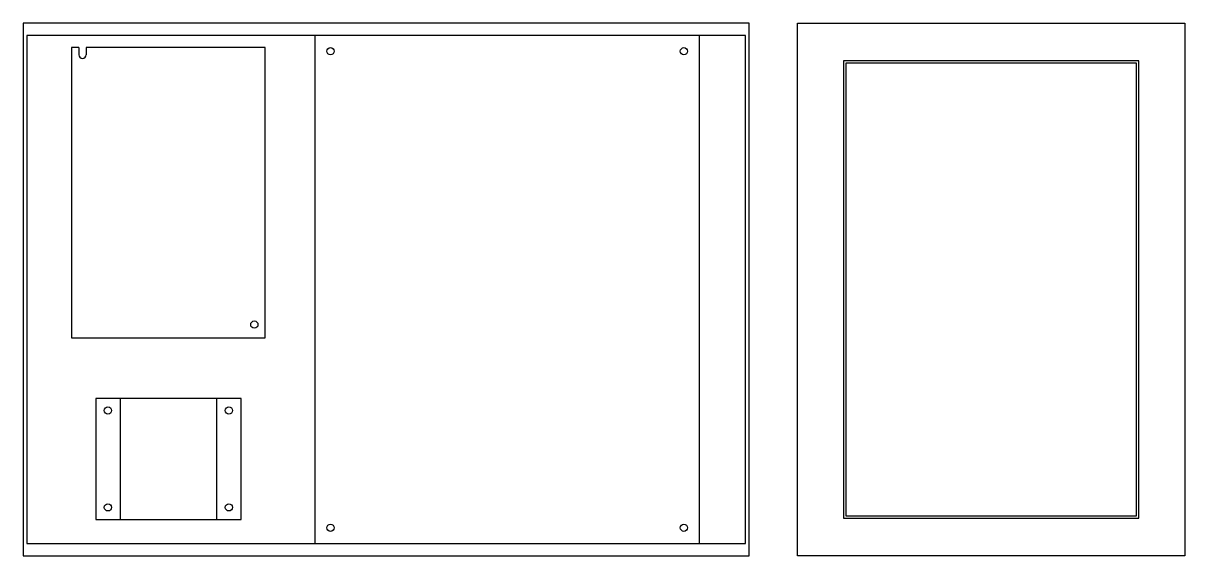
# Model space of a CAD drawing. Header units: millimetres. Extents: x -647 to 580, y 193 to 847.
# Drawn here: x 100 to 580, y 290 to 510 of the extents above; entities that cross this region are included whole.
import ezdxf

# ---------------------------------------------------------------- set-up
doc = ezdxf.new("R2010")
doc.units = ezdxf.units.MM
doc.layers.add('Cuts', color=4, linetype='Continuous', lineweight=25)
doc.layers.add('Outline', color=2, linetype='Continuous', lineweight=25)

msp = doc.modelspace()

# ---------------------------------------------------------------- linework, layer by layer
at = {"layer": 'Cuts'}
for p, q in [((400, 510), (100, 510)), ((100, 510), (100, 290)), ((400, 290), (400, 510)), ((420, 510), (580, 510)), ((420, 290), (420, 510)), ((580, 510), (580, 290)), ((561, 494.5), (439, 494.5)), ((439, 494.5), (439, 305.5)), ((561, 305.5), (561, 494.5)), ((439, 305.5), (561, 305.5)), ((100, 290), (400, 290)), ((580, 290), (420, 290))]:
    msp.add_line(p, q, dxfattribs=at)
at = {"layer": 'Outline'}
for p, q in [((398.5, 505), (101.5, 505)), ((101.5, 505), (101.5, 295)), ((379.5, 505), (220.5, 505)), ((220.5, 505), (220.5, 295)), ((379.5, 295), (379.5, 505)), ((398.5, 295), (398.5, 505)), ((123, 500), (120, 500)), ((120, 500), (120, 380)), ((123, 500), (123, 497)), ((200, 500), (126, 500)), ((126, 500), (126, 497)), ((200, 380), (200, 500)), ((560, 493.5), (440, 493.5)), ((440, 493.5), (440, 306.5)), ((560, 306.5), (560, 493.5)), ((120, 380), (200, 380)), ((190, 355), (130, 355)), ((130, 355), (130, 305)), ((140, 355), (140, 305)), ((180, 305), (180, 355)), ((190, 305), (190, 355)), ((130, 305), (190, 305)), ((440, 306.5), (560, 306.5)), ((101.5, 295), (398.5, 295)), ((220.5, 295), (379.5, 295))]:
    msp.add_line(p, q, dxfattribs=at)
for centre in [(226.97, 498.43), (373.02, 498.43), (195.5, 385.5), (135, 350), (185, 350), (135, 310), (185, 310), (226.97, 301.57), (373.02, 301.57)]:
    msp.add_circle(centre, 1.5, dxfattribs=at)
msp.add_arc((124.5, 497), 1.5, 180, 0, dxfattribs=at)

doc.saveas('drawing.dxf')
